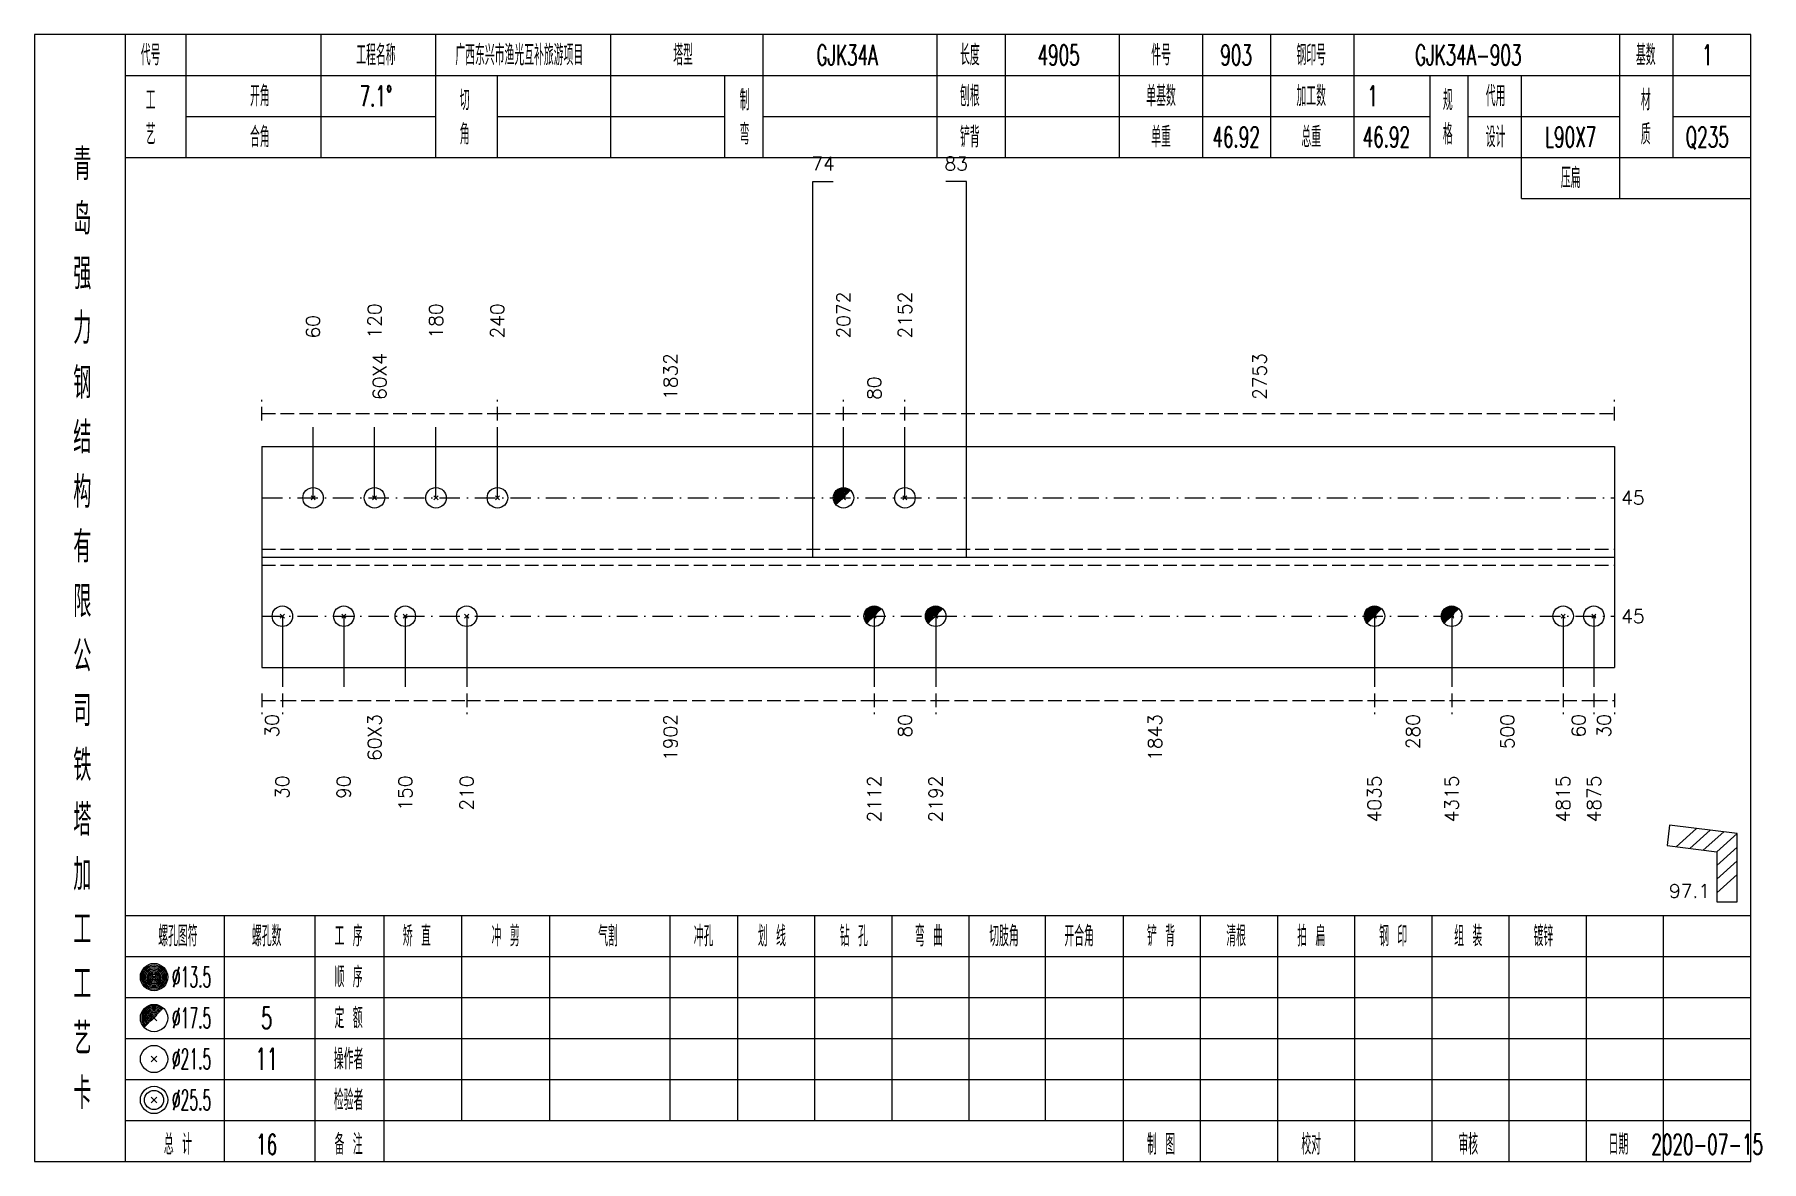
# Model space of a CAD drawing. Extents: x 0 to 2606, y -377 to 6479.
# Drawn here: x 784.2 to 1037.1, y 2625 to 2790 of the extents above; entities that cross this region are included whole.
import ezdxf
from ezdxf.enums import TextEntityAlignment as Align

# ---------------------------------------------------------------- set-up
doc = ezdxf.new("R2010")
doc.units = 0
doc.header["$MEASUREMENT"] = 0
doc.linetypes.add('一点画线', pattern=[5.2, 3, -1, 0.2, -1])
doc.linetypes.add('虚线', pattern=[2.75, 2, -0.75])
doc.layers.get('0').update_dxf_attribs({"linetype": 'CONTINUOUS', "lineweight": 25})
for name, color, linetype, lineweight in [('1', 7, 'CONTINUOUS', 25), ('2', 7, 'CONTINUOUS', 25), ('4', 7, 'CONTINUOUS', 25)]:
    doc.layers.add(name, color=color, linetype=linetype, lineweight=lineweight)
doc.styles.get("Standard").update_dxf_attribs({"font": 'simplex.shx', "width": 0.7, "height": 3, "bigfont": 'gbhzfs.shx'})

msp = doc.modelspace()

# ---------------------------------------------------------------- texts
at = {"color": 7, "linetype": 'Continuous', "lineweight": 13}
for s, p in [('2072', (902.69, 2745.5)), ('2152', (911.69, 2745.5)), ('120', (834, 2745.5)), ('180', (843, 2745.5)), ('240', (852, 2745.5)), ('60', (825, 2745.5))]:
    msp.add_text(s, height=2, rotation=90, dxfattribs=at).set_placement(p, align=Align.MIDDLE_LEFT)
at = {"color": 8, "linetype": 'Continuous', "lineweight": 9}
for s, p in [('60X4', (834.75, 2736.5)), ('1832', (877.35, 2736.5)), ('2753', (963.65, 2736.5)), ('80', (907.19, 2736.5))]:
    msp.add_text(s, height=2, rotation=90, dxfattribs=at).set_placement(p, align=Align.MIDDLE_LEFT)
at = {"color": 7, "linetype": 'Continuous', "lineweight": 13}
for p in [(1016.6, 2722.17), (1016.6, 2704.83)]:
    msp.add_text('45', height=2, dxfattribs=at).set_placement(p, align=Align.MIDDLE_LEFT)
at = {"color": 8, "linetype": 'Continuous', "lineweight": 9}
for s, p in [('30', (819, 2690.5)), ('60X3', (834, 2690.5)), ('1902', (877.35, 2690.5)), ('80', (911.69, 2690.5)), ('1843', (948.33, 2690.5)), ('280', (986.12, 2690.5)), ('500', (999.94, 2690.5)), ('60', (1010.35, 2690.5)), ('30', (1014.1, 2690.5))]:
    msp.add_text(s, height=2, rotation=90, dxfattribs=at).set_placement(p, align=Align.MIDDLE_RIGHT)
at = {"layer": '1', "color": 7, "linetype": 'Continuous', "lineweight": 13}
for s, p in [('30', (820.5, 2681.5)), ('90', (829.5, 2681.5)), ('150', (838.5, 2681.5)), ('210', (847.5, 2681.5)), ('2112', (907.19, 2681.5)), ('2192', (916.19, 2681.5)), ('4035', (980.46, 2681.5)), ('4315', (991.77, 2681.5)), ('4815', (1008.1, 2681.5)), ('4875', (1012.6, 2681.5))]:
    msp.add_text(s, height=2, rotation=90, dxfattribs=at).set_placement(p, align=Align.MIDDLE_RIGHT)
at = {"layer": '2', "color": 7, "linetype": 'Continuous', "lineweight": 13}
for s, p in [('74', (899.69, 2769.5)), ('83', (919.19, 2769.5))]:
    msp.add_text(s, height=2, dxfattribs=at).set_placement(p, align=Align.BOTTOM_CENTER)
msp.add_text('97.1', height=2, dxfattribs=at).set_placement((1029.6, 2663), align=Align.BOTTOM_RIGHT)
at = {"layer": '4', "color": 1, "linetype": 'Continuous', "lineweight": 13}
for s, height, width, p in [('代号', 3, 0.6, (801.2, 2787)), ('工程名称', 3, 0.6, (834.2, 2787)), ('广西东兴市渔光互补旅游项目', 3, 0.6, (855.2, 2787)), ('塔型', 3, 0.6, (879.2, 2787)), ('GJK34A', 3, 0.6, (903.2, 2787)), ('长度', 3, 0.6, (921.2, 2787)), ('4905', 3, 0.6, (934.2, 2787)), ('件号', 3, 0.6, (949.2, 2787)), ('903', 3, 0.6, (960.2, 2787)), ('钢印号', 3, 0.6, (971.2, 2787)), ('GJK34A-903', 3, 0.6, (994.2, 2787)), ('基数', 3, 0.6, (1020.2, 2787)), ('1', 3, 0.6, (1029.2, 2787)), ('开角', 3, 0.6, (817.2, 2781)), ('7.1%%d', 3, 0.6, (834.2, 2781)), ('刨根', 3, 0.6, (921.2, 2781)), ('单基数', 3, 0.6, (949.2, 2781)), ('加工数', 3, 0.6, (971.2, 2781)), ('1', 3, 0.6, (980.2, 2781)), ('代用', 3, 0.6, (998.2, 2781)), ('工', 3, 0.6, (801.2, 2780.4)), ('切', 3, 0.6, (847.2, 2780.4)), ('制', 3, 0.6, (888.2, 2780.4)), ('规', 3, 0.6, (991.2, 2780.4)), ('材', 3, 0.6, (1020.2, 2780.4)), ('艺', 3, 0.6, (801.2, 2775.4)), ('合角', 3, 0.6, (817.2, 2775)), ('角', 3, 0.6, (847.2, 2775.4)), ('弯', 3, 0.6, (888.2, 2775.4)), ('铲背', 3, 0.6, (921.2, 2775)), ('单重', 3, 0.6, (949.2, 2775)), ('46.92', 3, 0.6, (960.2, 2775)), ('总重', 3, 0.6, (971.2, 2775)), ('46.92', 3, 0.6, (982.2, 2775)), ('格', 3, 0.6, (991.2, 2775.4)), ('设计', 3, 0.6, (998.2, 2775)), ('L90X7', 3, 0.6, (1009.2, 2775)), ('质', 3, 0.6, (1020.2, 2775.4)), ('Q235', 3, 0.6, (1029.2, 2775)), ('青', 4.6, 0.8, (791.2, 2771)), ('压扁', 3, 0.6, (1009.2, 2769)), ('岛', 4.6, 0.8, (791.2, 2763)), ('强', 4.6, 0.8, (791.2, 2755)), ('力', 4.6, 0.8, (791.2, 2747)), ('钢', 4.6, 0.8, (791.2, 2739)), ('结', 4.6, 0.8, (791.2, 2731)), ('构', 4.6, 0.8, (791.2, 2723)), ('有', 4.6, 0.8, (791.2, 2715)), ('限', 4.6, 0.8, (791.2, 2707)), ('公', 4.6, 0.8, (791.2, 2699)), ('司', 4.6, 0.8, (791.2, 2691)), ('铁', 4.6, 0.8, (791.2, 2683)), ('塔', 4.6, 0.8, (791.2, 2675)), ('加', 4.6, 0.8, (791.2, 2667)), ('工', 4.6, 0.8, (791.2, 2659)), ('螺孔图符', 3, 0.6, (805.2, 2658)), ('螺孔数', 3, 0.6, (818.2, 2658)), ('工 序', 3, 0.6, (830.2, 2658)), ('矫 直', 3, 0.6, (840.2, 2658)), ('冲 剪', 3, 0.6, (853.2, 2658)), ('气割', 3, 0.6, (868.2, 2658)), ('冲孔', 3, 0.6, (882.2, 2658)), ('划 线', 3, 0.6, (892.2, 2658)), ('钻 孔', 3, 0.6, (904.2, 2658)), ('弯 曲', 3, 0.6, (915.2, 2658)), ('切肢角', 3, 0.6, (926.2, 2658)), ('开合角', 3, 0.6, (937.2, 2658)), ('铲 背', 3, 0.6, (949.2, 2658)), ('清根', 3, 0.6, (960.2, 2658)), ('拍 扁', 3, 0.6, (971.2, 2658)), ('钢 印', 3, 0.6, (983.2, 2658)), ('组 装', 3, 0.6, (994.2, 2658)), ('镀锌', 3, 0.6, (1005.2, 2658)), ('%%C13.5', 3, 0.5, (807.2, 2652)), ('顺 序', 3, 0.6, (830.2, 2652)), ('工', 4.6, 0.8, (791.2, 2651)), ('%%C17.5', 3, 0.5, (807.2, 2646)), ('5', 3.2, 0.6, (818.2, 2646)), ('定 额', 3, 0.6, (830.2, 2646)), ('艺', 4.6, 0.8, (791.2, 2643)), ('%%C21.5', 3, 0.5, (807.2, 2640)), ('11', 3.2, 0.6, (818.2, 2640)), ('操作者', 3, 0.6, (830.2, 2640)), ('卡', 4.6, 0.8, (791.2, 2635)), ('检验者', 3, 0.6, (830.2, 2634)), ('%%C25.5', 3, 0.5, (807.2, 2634)), ('总 计', 3, 0.6, (805.2, 2627.5)), ('16', 3, 0.6, (818.2, 2627.5)), ('备 注', 3, 0.6, (830.2, 2627.5)), ('制 图', 3, 0.6, (949.2, 2627.5)), ('校对', 3, 0.6, (971.2, 2627.5)), ('审核', 3, 0.6, (994.2, 2627.5)), ('日期', 3, 0.6, (1016.2, 2627.5)), ('2020-07-15', 3, 0.6, (1029.2, 2627.5))]:
    msp.add_text(s, height=height, dxfattribs=dict(at, width=width)).set_placement(p, align=Align.MIDDLE_CENTER)

# ---------------------------------------------------------------- linework, layer by layer
at = {"color": 8, "linetype": '虚线', "lineweight": 9}
for p, q in [((817.5, 2733.5), (817.5, 2736.5)), ((817.5, 2734.5), (852, 2734.5)), ((852, 2733.5), (852, 2736.5)), ((852, 2733.5), (852, 2736.5)), ((852, 2734.5), (902.69, 2734.5)), ((902.69, 2733.5), (902.69, 2736.5)), ((902.69, 2733.5), (902.69, 2736.5)), ((902.69, 2734.5), (911.69, 2734.5)), ((911.69, 2733.5), (911.69, 2736.5)), ((911.69, 2733.5), (911.69, 2736.5)), ((911.69, 2734.5), (1015.6, 2734.5)), ((1015.6, 2733.5), (1015.6, 2736.5)), ((817.5, 2693.5), (817.5, 2690.5)), ((817.5, 2692.5), (820.5, 2692.5)), ((820.5, 2693.5), (820.5, 2690.5)), ((820.5, 2693.5), (820.5, 2690.5)), ((820.5, 2692.5), (847.5, 2692.5)), ((847.5, 2693.5), (847.5, 2690.5)), ((847.5, 2693.5), (847.5, 2690.5)), ((847.5, 2692.5), (907.19, 2692.5)), ((907.19, 2693.5), (907.19, 2690.5)), ((907.19, 2693.5), (907.19, 2690.5)), ((907.19, 2692.5), (916.19, 2692.5)), ((916.19, 2693.5), (916.19, 2690.5)), ((916.19, 2693.5), (916.19, 2690.5)), ((916.19, 2692.5), (980.46, 2692.5)), ((980.46, 2693.5), (980.46, 2690.5)), ((980.46, 2693.5), (980.46, 2690.5)), ((980.46, 2692.5), (991.77, 2692.5)), ((991.77, 2693.5), (991.77, 2690.5)), ((991.77, 2693.5), (991.77, 2690.5)), ((991.77, 2692.5), (1008.1, 2692.5)), ((1008.1, 2693.5), (1008.1, 2690.5)), ((1008.1, 2693.5), (1008.1, 2690.5)), ((1008.1, 2692.5), (1012.6, 2692.5)), ((1012.6, 2693.5), (1012.6, 2690.5)), ((1012.6, 2693.5), (1012.6, 2690.5)), ((1012.6, 2692.5), (1015.6, 2692.5)), ((1015.6, 2693.5), (1015.6, 2690.5))]:
    msp.add_line(p, q, dxfattribs=at)
at = {"color": 7, "linetype": 'Continuous', "lineweight": 13}
for p, q in [((825, 2722.17), (825, 2732.5)), ((834, 2722.17), (834, 2732.5)), ((843, 2722.17), (843, 2732.5)), ((852, 2722.17), (852, 2732.5)), ((902.69, 2722.17), (902.69, 2732.5)), ((911.69, 2722.17), (911.69, 2732.5)), ((824.7, 2721.87), (825.3, 2722.47)), ((825.3, 2721.87), (824.7, 2722.47)), ((833.7, 2721.87), (834.3, 2722.47)), ((834.3, 2721.87), (833.7, 2722.47)), ((842.7, 2721.87), (843.3, 2722.47)), ((843.3, 2721.87), (842.7, 2722.47)), ((851.7, 2721.87), (852.3, 2722.47)), ((852.3, 2721.87), (851.7, 2722.47)), ((911.39, 2721.87), (911.99, 2722.47)), ((911.99, 2721.87), (911.39, 2722.47)), ((820.5, 2704.83), (820.5, 2694.5)), ((829.5, 2704.83), (829.5, 2694.5)), ((838.5, 2704.83), (838.5, 2694.5)), ((847.5, 2704.83), (847.5, 2694.5)), ((907.19, 2704.83), (907.19, 2694.5)), ((916.19, 2704.83), (916.19, 2694.5)), ((980.46, 2704.83), (980.46, 2694.5)), ((991.77, 2704.83), (991.77, 2694.5)), ((1008.1, 2704.83), (1008.1, 2694.5)), ((1012.6, 2704.83), (1012.6, 2694.5))]:
    msp.add_line(p, q, dxfattribs=at)
at = {"color": 7, "linetype": 'Continuous', "lineweight": 18}
for p, q in [((817.5, 2729.67), (817.5, 2697.33)), ((817.5, 2729.67), (1015.6, 2729.67)), ((1015.6, 2729.67), (1015.6, 2697.33)), ((817.5, 2713.5), (1015.6, 2713.5))]:
    msp.add_line(p, q, dxfattribs=at)
at = {"color": 3, "linetype": '一点画线', "lineweight": 13}
for p, q in [((817.5, 2722.17), (1015.6, 2722.17)), ((817.5, 2704.83), (1015.6, 2704.83))]:
    msp.add_line(p, q, dxfattribs=at)
at = {"color": 7, "linetype": 'Continuous', "lineweight": 0}
for p, q in [((902.39, 2721.87), (902.99, 2722.47)), ((902.39, 2722.47), (902.99, 2721.87))]:
    msp.add_line(p, q, dxfattribs=at)
at = {"color": 1, "linetype": '虚线', "lineweight": 18}
for p, q in [((817.5, 2714.67), (1015.6, 2714.67)), ((817.5, 2712.33), (1015.6, 2712.33))]:
    msp.add_line(p, q, dxfattribs=at)
at = {"color": 7, "linetype": 'Continuous', "lineweight": 13}
for centre in [(825, 2722.17), (834, 2722.17), (843, 2722.17), (852, 2722.17), (902.69, 2722.17), (911.69, 2722.17)]:
    msp.add_circle(centre, 1.5, dxfattribs=at)
for radius in [1.35, 1.2, 1.05, 0.9, 0.75, 0.6, 0.45, 0.3, 0.15]:
    msp.add_arc((902.69, 2722.17), radius, 45, 225, dxfattribs=at)
at = {"layer": '1', "color": 7, "linetype": 'Continuous', "lineweight": 13}
for p, q in [((820.2, 2704.53), (820.8, 2705.13)), ((820.8, 2704.53), (820.2, 2705.13)), ((829.2, 2704.53), (829.8, 2705.13)), ((829.8, 2704.53), (829.2, 2705.13)), ((838.2, 2704.53), (838.8, 2705.13)), ((838.8, 2704.53), (838.2, 2705.13)), ((847.2, 2704.53), (847.8, 2705.13)), ((847.8, 2704.53), (847.2, 2705.13)), ((1007.8, 2704.53), (1008.4, 2705.13)), ((1008.4, 2704.53), (1007.8, 2705.13)), ((1012.3, 2704.53), (1012.9, 2705.13)), ((1012.9, 2704.53), (1012.3, 2705.13))]:
    msp.add_line(p, q, dxfattribs=at)
at = {"layer": '1', "color": 7, "linetype": 'Continuous', "lineweight": 0}
for p, q in [((906.89, 2704.53), (907.49, 2705.13)), ((906.89, 2705.13), (907.49, 2704.53)), ((915.89, 2704.53), (916.49, 2705.13)), ((915.89, 2705.13), (916.49, 2704.53)), ((980.16, 2704.53), (980.76, 2705.13)), ((980.16, 2705.13), (980.76, 2704.53)), ((991.47, 2704.53), (992.07, 2705.13)), ((991.47, 2705.13), (992.07, 2704.53))]:
    msp.add_line(p, q, dxfattribs=at)
at = {"layer": '1', "color": 7, "linetype": 'Continuous', "lineweight": 18}
msp.add_line((817.5, 2697.33), (1015.6, 2697.33), dxfattribs=at)
at = {"layer": '1', "color": 7, "linetype": 'Continuous', "lineweight": 13}
for centre in [(820.5, 2704.83), (829.5, 2704.83), (838.5, 2704.83), (847.5, 2704.83), (907.19, 2704.83), (916.19, 2704.83), (980.46, 2704.83), (991.77, 2704.83), (1008.1, 2704.83), (1012.6, 2704.83)]:
    msp.add_circle(centre, 1.5, dxfattribs=at)
for centre, radius in [((907.19, 2704.83), 1.35), ((907.19, 2704.83), 1.2), ((907.19, 2704.83), 1.05), ((907.19, 2704.83), 0.9), ((907.19, 2704.83), 0.75), ((907.19, 2704.83), 0.6), ((907.19, 2704.83), 0.45), ((907.19, 2704.83), 0.3), ((907.19, 2704.83), 0.15), ((916.19, 2704.83), 1.35), ((916.19, 2704.83), 1.2), ((916.19, 2704.83), 1.05), ((916.19, 2704.83), 0.9), ((916.19, 2704.83), 0.75), ((916.19, 2704.83), 0.6), ((916.19, 2704.83), 0.45), ((916.19, 2704.83), 0.3), ((916.19, 2704.83), 0.15), ((980.46, 2704.83), 1.35), ((980.46, 2704.83), 1.2), ((980.46, 2704.83), 1.05), ((980.46, 2704.83), 0.9), ((980.46, 2704.83), 0.75), ((980.46, 2704.83), 0.6), ((980.46, 2704.83), 0.45), ((980.46, 2704.83), 0.3), ((980.46, 2704.83), 0.15), ((991.77, 2704.83), 1.35), ((991.77, 2704.83), 1.2), ((991.77, 2704.83), 1.05), ((991.77, 2704.83), 0.9), ((991.77, 2704.83), 0.75), ((991.77, 2704.83), 0.6), ((991.77, 2704.83), 0.45), ((991.77, 2704.83), 0.3), ((991.77, 2704.83), 0.15)]:
    msp.add_arc(centre, radius, 45, 225, dxfattribs=at)
at = {"layer": '2', "color": 7, "linetype": 'Continuous', "lineweight": 13}
for p, q in [((898.19, 2713.5), (898.19, 2768.5)), ((898.19, 2768.5), (901.19, 2768.5)), ((920.69, 2768.5), (917.69, 2768.5)), ((920.69, 2713.5), (920.69, 2768.5)), ((1023.68, 2674.24), (1023.31, 2671.26)), ((1033.6, 2673), (1023.68, 2674.24)), ((1024.65, 2671.09), (1027.65, 2673.74)), ((1023.31, 2671.26), (1030.6, 2670.35)), ((1026.63, 2670.84), (1029.63, 2673.49)), ((1028.62, 2670.6), (1031.62, 2673.25)), ((1030.6, 2670.35), (1033.6, 2673)), ((1033.6, 2663), (1033.6, 2673)), ((1030.6, 2668.35), (1033.6, 2671)), ((1030.6, 2670.35), (1030.6, 2663)), ((1030.6, 2666.35), (1033.6, 2669)), ((1030.6, 2664.35), (1033.6, 2667)), ((1030.6, 2663), (1033.6, 2663))]:
    msp.add_line(p, q, dxfattribs=at)
at = {"layer": '4', "color": 1, "linetype": 'Continuous', "lineweight": 18}
for p, q in [((797.5, 2625), (797.5, 2790)), ((806.4, 2772), (806.4, 2790)), ((826.2, 2772), (826.2, 2790)), ((843, 2772), (843, 2790)), ((868.6, 2772), (868.6, 2790)), ((890.9, 2772), (890.9, 2790)), ((916.4, 2772), (916.4, 2790)), ((926.4, 2772), (926.4, 2790)), ((943.1, 2772), (943.1, 2790)), ((955.3, 2772), (955.3, 2790)), ((965.3, 2772), (965.3, 2790)), ((977.5, 2772), (977.5, 2790)), ((1016.4, 2766), (1016.4, 2790)), ((1024.2, 2772), (1024.2, 2790)), ((797.5, 2784), (1035.6, 2784)), ((852, 2772), (852, 2784)), ((885.3, 2772), (885.3, 2784)), ((988.6, 2772), (988.6, 2784)), ((994.2, 2772), (994.2, 2784)), ((1002, 2766), (1002, 2784)), ((806.4, 2778), (843, 2778)), ((852, 2778), (885.3, 2778)), ((890.9, 2778), (988.6, 2778)), ((994.2, 2778), (1016.4, 2778)), ((1024.2, 2778), (1035.6, 2778)), ((797.5, 2772), (1035.6, 2772)), ((1002, 2766), (1035.6, 2766)), ((797.5, 2661), (1035.6, 2661)), ((812, 2625), (812, 2661)), ((825.3, 2625), (825.3, 2661)), ((835.4, 2625), (835.4, 2661)), ((846.8, 2631), (846.8, 2661)), ((859.7, 2631), (859.7, 2661)), ((877.3, 2631), (877.3, 2661)), ((887.2, 2631), (887.2, 2661)), ((898.5, 2631), (898.5, 2661)), ((909.8, 2631), (909.8, 2661)), ((921.1, 2631), (921.1, 2661)), ((932.3, 2631), (932.3, 2661)), ((943.7, 2631), (943.7, 2661)), ((955, 2631), (955, 2661)), ((966.3, 2631), (966.3, 2661)), ((977.6, 2631), (977.6, 2661)), ((988.9, 2631), (988.9, 2661)), ((1000.2, 2631), (1000.2, 2661)), ((1011.5, 2631), (1011.5, 2661)), ((1022.8, 2631), (1022.8, 2661)), ((797.5, 2655), (1035.6, 2655)), ((797.5, 2649), (1035.6, 2649)), ((797.5, 2643), (1035.6, 2643)), ((797.5, 2637), (1035.6, 2637)), ((797.5, 2631), (1035.6, 2631)), ((943.7, 2625), (943.7, 2631)), ((955, 2625), (955, 2631)), ((966.3, 2625), (966.3, 2631)), ((977.6, 2625), (977.6, 2631)), ((988.9, 2625), (988.9, 2631)), ((1000.2, 2625), (1000.2, 2631)), ((1011.5, 2625), (1011.5, 2631)), ((1022.8, 2625), (1022.8, 2631))]:
    msp.add_line(p, q, dxfattribs=at)
at = {"layer": '4', "color": 7, "linetype": 'Continuous', "lineweight": 13}
for p, q in [((801.5, 2651.8), (801.9, 2652.2)), ((801.9, 2651.8), (801.5, 2652.2)), ((801.3, 2639.6), (802.1, 2640.4)), ((802.1, 2639.6), (801.3, 2640.4)), ((801.3, 2633.6), (802.1, 2634.4)), ((802.1, 2633.6), (801.3, 2634.4))]:
    msp.add_line(p, q, dxfattribs=at)
at = {"layer": '4', "color": 7, "linetype": 'Continuous', "lineweight": 0}
for p, q in [((801.3, 2645.6), (802.1, 2646.4)), ((801.3, 2646.4), (802.1, 2645.6))]:
    msp.add_line(p, q, dxfattribs=at)
at = {"layer": '4', "color": 1, "linetype": 'Continuous', "lineweight": 18}
msp.add_lwpolyline([(784.2, 2790), (784.2, 2625), (1035.6, 2625), (1035.6, 2790)], close=True, dxfattribs=at)
at = {"layer": '4', "color": 7, "linetype": 'Continuous', "lineweight": 13}
for centre, radius in [((801.7, 2652), 2), ((801.7, 2652), 1.8), ((801.7, 2652), 1.6), ((801.7, 2652), 1.4), ((801.7, 2652), 1.2), ((801.7, 2652), 1), ((801.7, 2652), 0.8), ((801.7, 2652), 0.6), ((801.7, 2652), 0.4), ((801.7, 2652), 0.2), ((801.7, 2646), 2), ((801.7, 2640), 2), ((801.7, 2634), 2), ((801.7, 2634), 1.4)]:
    msp.add_circle(centre, radius, dxfattribs=at)
for radius in [1.8, 1.6, 1.4, 1.2, 1, 0.8, 0.6, 0.4, 0.2]:
    msp.add_arc((801.7, 2646), radius, 45, 225, dxfattribs=at)

msp.set_redraw_order([(e.dxf.handle, doc.entitydb.next_handle()) for e in msp.query("TEXT MTEXT ATTDEF DIMENSION ARC_DIMENSION")])  # texts and dimensions are drawn at this point

doc.saveas('drawing.dxf')
